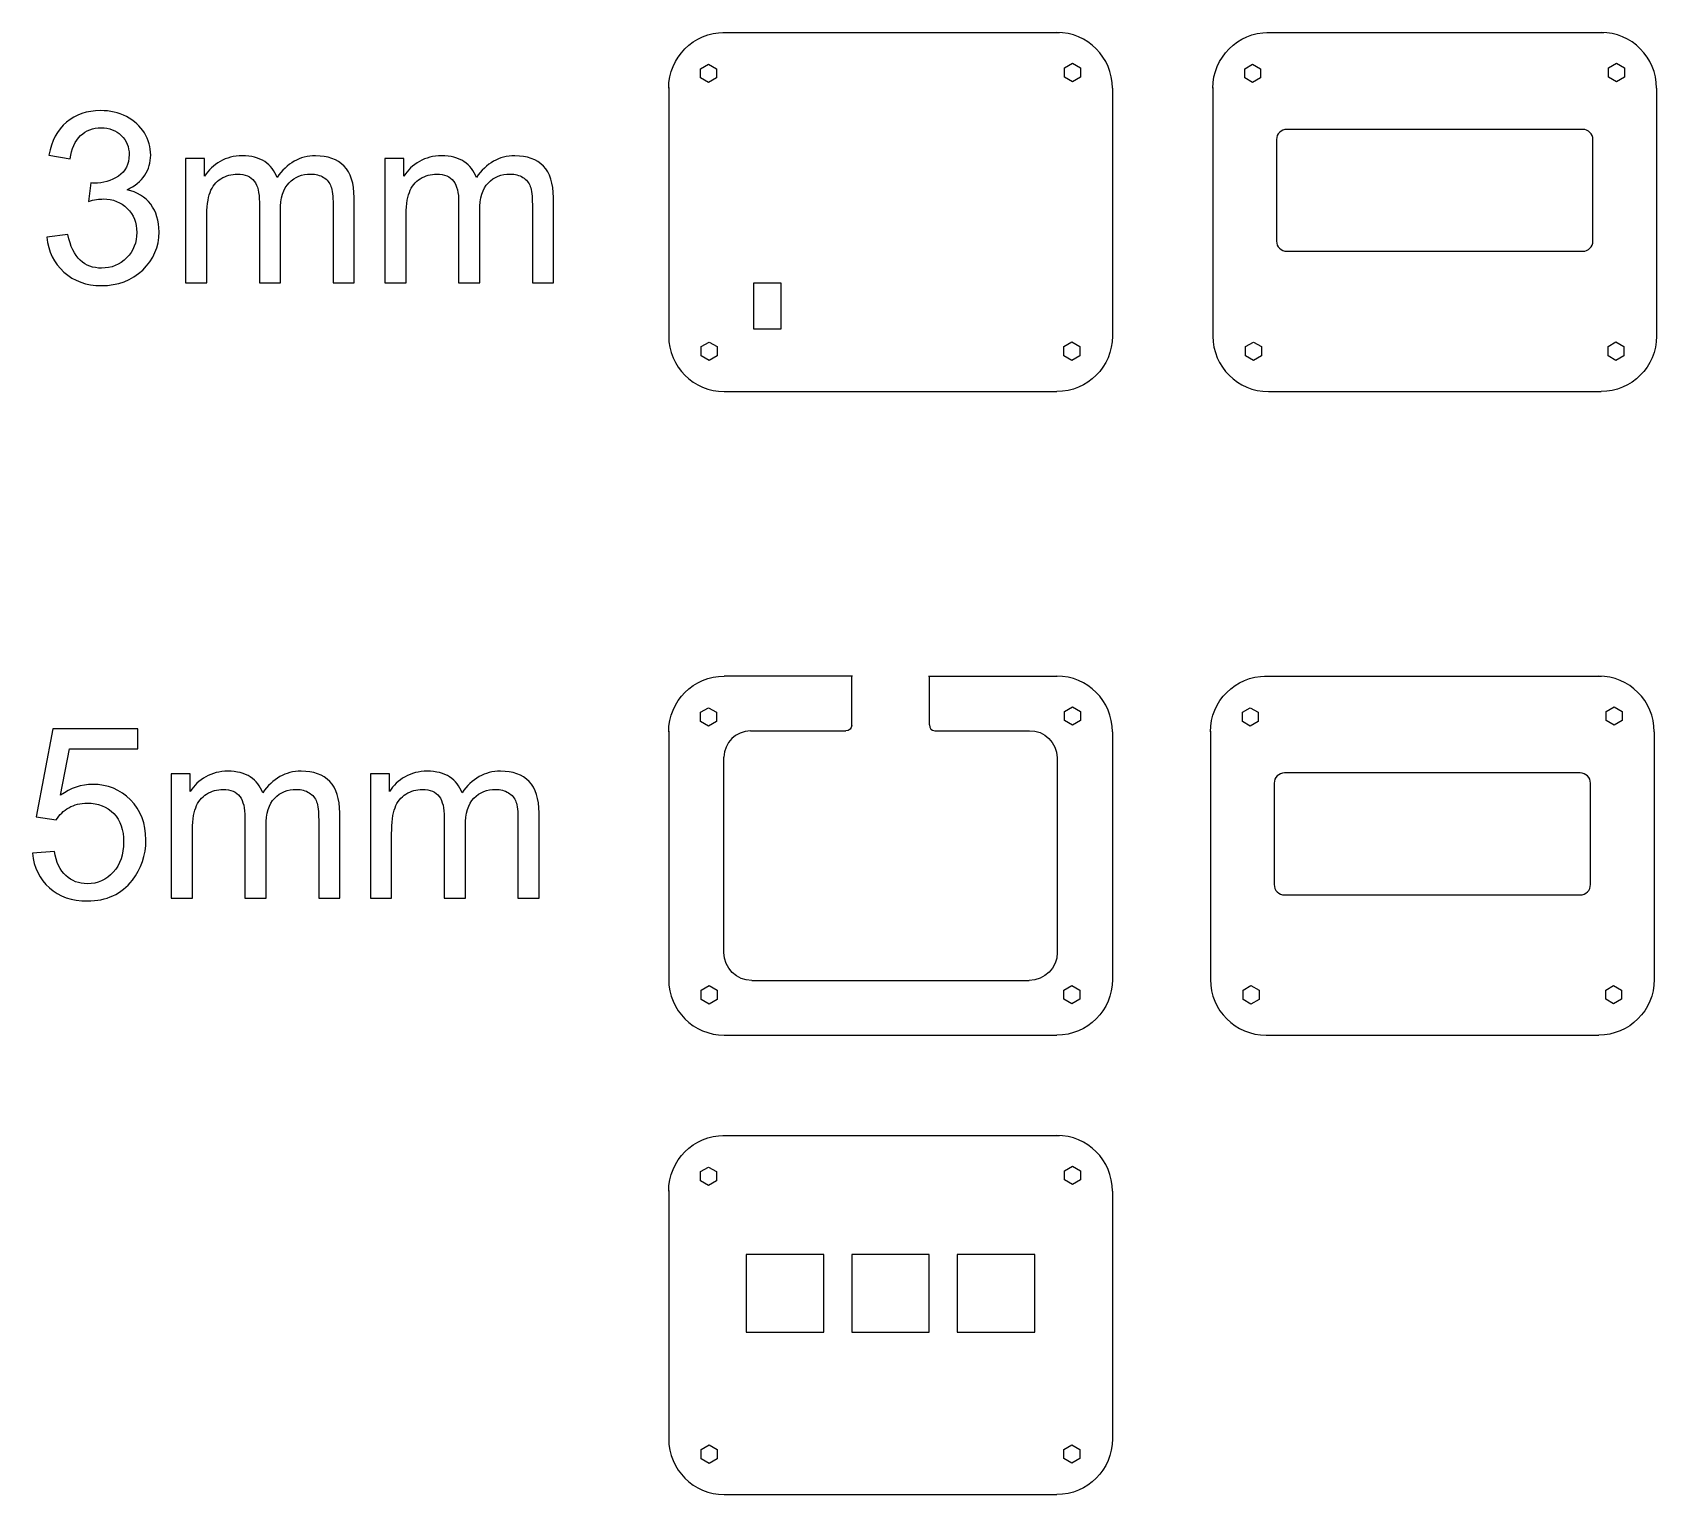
# Model space of a CAD drawing. Extents: x -181 to 112, y -145 to 119.
import ezdxf

# ---------------------------------------------------------------- set-up
doc = ezdxf.new("R2010")
doc.units = 0
doc.layers.add('LABELS', color=7, linetype='CONTINUOUS')

msp = doc.modelspace()

# ---------------------------------------------------------------- linework, layer by layer
at = {"layer": 'LABELS', "color": 250}
for points in [[(-50.6056, 65.1629), (-45.606, 65.1629), (-45.606, 73.4261), (-50.6056, 73.4261), (-50.6056, 65.1629)], [(-51.9306, -115.8022), (-37.931, -115.8022), (-37.931, -101.8026), (-51.9306, -101.8026), (-51.9306, -115.8022)], [(-32.8806, -115.8022), (-18.881, -115.8022), (-18.881, -101.8026), (-32.8806, -101.8026), (-32.8806, -115.8022)], [(-13.8308, -115.8024), (0.1688, -115.8024), (0.1688, -101.8024), (-13.8308, -101.8024), (-13.8308, -115.8024)]]:
    msp.add_lwpolyline(points, close=True, dxfattribs=at)
for points in [[(-65.9243, 108.6015), (-65.9243, 114.1442), (-61.4309, 118.6375), (-55.8879, 118.6375)], [(-56.1549, 118.6339), (-56.1549, 118.6339), (4.6293, 118.6339), (4.6293, 118.6339)], [(14.1563, 108.6015), (14.1563, 114.1442), (9.6766, 118.6375), (4.1506, 118.6375)], [(32.2921, 108.6015), (32.2921, 114.1442), (36.7855, 118.6375), (42.3285, 118.6375)], [(42.0615, 118.6339), (42.0615, 118.6339), (102.8457, 118.6339), (102.8457, 118.6339)], [(112.3727, 108.6015), (112.3727, 114.1442), (107.893, 118.6375), (102.367, 118.6375)], [(-65.9243, 108.695), (-65.9243, 108.695), (-65.9243, 63.8035), (-65.9243, 63.8035)], [(14.1563, 108.6015), (14.1563, 108.6015), (14.1563, 63.8205), (14.1563, 63.8205)], [(32.2921, 108.695), (32.2921, 108.695), (32.2921, 63.8035), (32.2921, 63.8035)], [(112.3727, 108.6015), (112.3727, 108.6015), (112.3727, 63.8205), (112.3727, 63.8205)], [(-65.9243, 63.8759), (-65.9243, 58.3436), (-61.4309, 53.8587), (-55.888, 53.8587)], [(14.1563, 63.8759), (14.1563, 58.3436), (9.6766, 53.8587), (4.1506, 53.8587)], [(32.2921, 63.8759), (32.2921, 58.3436), (36.7855, 53.8587), (42.3284, 53.8587)], [(112.3727, 63.8759), (112.3727, 58.3436), (107.893, 53.8587), (102.367, 53.8587)], [(-55.888, 53.8587), (-55.888, 53.8587), (4.1506, 53.8587), (4.1506, 53.8587)], [(42.3284, 53.8587), (42.3284, 53.8587), (102.367, 53.8587), (102.367, 53.8587)], [(-65.9243, -7.4982), (-65.9243, -1.9555), (-61.4309, 2.5378), (-55.8879, 2.5378)], [(-32.7278, 2.5378), (-32.7278, 2.5378), (-55.8879, 2.5378), (-55.8879, 2.5378)], [(-32.875, -6.3605), (-32.875, -6.3605), (-32.875, 2.5342), (-32.875, 2.5342)], [(-19.0216, 2.5342), (-19.0216, 2.5342), (4.1697, 2.5342), (4.1697, 2.5342)], [(-18.8755, -6.2686), (-18.8755, -6.2686), (-18.8755, 2.5342), (-18.8755, 2.5342)], [(14.1563, -7.4982), (14.1563, -1.9555), (9.6766, 2.5378), (4.1506, 2.5378)], [(31.8677, -7.4982), (31.8677, -1.9555), (36.3611, 2.5378), (41.9041, 2.5378)], [(41.6371, 2.5342), (41.6371, 2.5342), (102.4213, 2.5342), (102.4213, 2.5342)], [(111.9483, -7.4982), (111.9483, -1.9555), (107.4686, 2.5378), (101.9426, 2.5378)], [(-65.9243, -7.4047), (-65.9243, -7.4047), (-65.9243, -52.2962), (-65.9243, -52.2962)], [(-51.1702, -7.3603), (-53.8057, -7.3603), (-55.9423, -9.4883), (-55.9423, -12.1135)], [(-51.172, -7.3602), (-51.172, -7.3602), (-33.9667, -7.3602), (-33.9667, -7.3602)], [(-32.875, -6.3605), (-32.875, -6.9127), (-33.3638, -7.3603), (-33.9667, -7.3603)], [(-18.8755, -6.2686), (-18.8755, -6.8512), (-18.4403, -7.3234), (-17.9036, -7.3234)], [(-17.9036, -7.3233), (-17.9036, -7.3233), (-0.8036, -7.3233), (-0.8036, -7.3233)], [(-0.8037, -7.3233), (1.8985, -7.2587), (4.142, -9.4532), (4.2072, -12.2247)], [(14.1563, -7.4982), (14.1563, -7.4982), (14.1563, -52.2792), (14.1563, -52.2792)], [(31.8677, -7.4047), (31.8677, -7.4047), (31.8677, -52.2962), (31.8677, -52.2962)], [(111.9483, -7.4982), (111.9483, -7.4982), (111.9483, -52.2792), (111.9483, -52.2792)], [(-55.9423, -47.3423), (-55.9423, -47.3423), (-55.9423, -12.1117), (-55.9423, -12.1117)], [(4.2071, -12.0617), (4.2071, -12.0617), (4.2071, -47.3141), (4.2071, -47.3141)], [(-50.9134, -52.3704), (-53.6552, -52.4056), (-55.9067, -50.1544), (-55.9423, -47.3423)], [(4.2071, -47.3141), (4.2176, -50.0964), (1.9531, -52.3607), (-0.8508, -52.3715)], [(-65.9243, -52.2238), (-65.9243, -57.7561), (-61.4309, -62.241), (-55.888, -62.241)], [(-50.9304, -52.3714), (-50.9304, -52.3714), (-0.8348, -52.3714), (-0.8348, -52.3714)], [(14.1563, -52.2238), (14.1563, -57.7561), (9.6766, -62.241), (4.1506, -62.241)], [(31.8677, -52.2238), (31.8677, -57.7561), (36.3611, -62.241), (41.904, -62.241)], [(111.9483, -52.2238), (111.9483, -57.7561), (107.4686, -62.241), (101.9426, -62.241)], [(-55.888, -62.241), (-55.888, -62.241), (4.1506, -62.241), (4.1506, -62.241)], [(41.904, -62.241), (41.904, -62.241), (101.9426, -62.241), (101.9426, -62.241)], [(-65.9243, -90.3654), (-65.9243, -84.8227), (-61.4309, -80.3294), (-55.8879, -80.3294)], [(-56.1549, -80.333), (-56.1549, -80.333), (4.6293, -80.333), (4.6293, -80.333)], [(14.1563, -90.3654), (14.1563, -84.8227), (9.6766, -80.3294), (4.1506, -80.3294)], [(-65.9243, -90.2719), (-65.9243, -90.2719), (-65.9243, -135.1634), (-65.9243, -135.1634)], [(14.1563, -90.3654), (14.1563, -90.3654), (14.1563, -135.1464), (14.1563, -135.1464)], [(-65.9243, -135.091), (-65.9243, -140.6233), (-61.4309, -145.1082), (-55.888, -145.1082)], [(14.1563, -135.091), (14.1563, -140.6233), (9.6766, -145.1082), (4.1506, -145.1082)], [(-55.888, -145.1082), (-55.888, -145.1082), (4.1506, -145.1082), (4.1506, -145.1082)]]:
    msp.add_open_spline(points, degree=3, dxfattribs=at)
for points, knots in [([(-57.3003, 112.1112), (-57.3003, 112.1112), (-58.7456, 112.9315), (-58.7456, 112.9315), (-58.7456, 112.9315), (-60.1714, 112.1112), (-60.1714, 112.1112), (-60.1714, 112.1112), (-60.1714, 110.4509), (-60.1714, 110.4509), (-60.1714, 110.4509), (-58.7456, 109.6111), (-58.7456, 109.6111), (-58.7456, 109.6111), (-57.3003, 110.4509), (-57.3003, 110.4509), (-57.3003, 110.4509), (-57.3003, 112.1112), (-57.3003, 112.1112)], [0, 0, 0, 0, 0.16666667, 0.16666667, 0.16666667, 0.33333333, 0.33333333, 0.33333333, 0.5, 0.5, 0.5, 0.66666667, 0.66666667, 0.66666667, 0.83333333, 0.83333333, 0.83333333, 1, 1, 1, 1]), ([(8.3797, 112.2564), (8.3797, 112.2564), (6.9344, 113.0768), (6.9344, 113.0768), (6.9344, 113.0768), (5.5086, 112.2564), (5.5086, 112.2564), (5.5086, 112.2564), (5.5086, 110.5962), (5.5086, 110.5962), (5.5086, 110.5962), (6.9344, 109.7563), (6.9344, 109.7563), (6.9344, 109.7563), (8.3797, 110.5962), (8.3797, 110.5962), (8.3797, 110.5962), (8.3797, 112.2564), (8.3797, 112.2564)], [0, 0, 0, 0, 0.16666667, 0.16666667, 0.16666667, 0.33333333, 0.33333333, 0.33333333, 0.5, 0.5, 0.5, 0.66666667, 0.66666667, 0.66666667, 0.83333333, 0.83333333, 0.83333333, 1, 1, 1, 1]), ([(40.9161, 112.1112), (40.9161, 112.1112), (39.4708, 112.9315), (39.4708, 112.9315), (39.4708, 112.9315), (38.045, 112.1112), (38.045, 112.1112), (38.045, 112.1112), (38.045, 110.4509), (38.045, 110.4509), (38.045, 110.4509), (39.4708, 109.6111), (39.4708, 109.6111), (39.4708, 109.6111), (40.9161, 110.4509), (40.9161, 110.4509), (40.9161, 110.4509), (40.9161, 112.1112), (40.9161, 112.1112)], [0, 0, 0, 0, 0.16666667, 0.16666667, 0.16666667, 0.33333333, 0.33333333, 0.33333333, 0.5, 0.5, 0.5, 0.66666667, 0.66666667, 0.66666667, 0.83333333, 0.83333333, 0.83333333, 1, 1, 1, 1]), ([(106.5961, 112.2564), (106.5961, 112.2564), (105.1508, 113.0768), (105.1508, 113.0768), (105.1508, 113.0768), (103.725, 112.2564), (103.725, 112.2564), (103.725, 112.2564), (103.725, 110.5962), (103.725, 110.5962), (103.725, 110.5962), (105.1508, 109.7563), (105.1508, 109.7563), (105.1508, 109.7563), (106.5961, 110.5962), (106.5961, 110.5962), (106.5961, 110.5962), (106.5961, 112.2564), (106.5961, 112.2564)], [0, 0, 0, 0, 0.16666667, 0.16666667, 0.16666667, 0.33333333, 0.33333333, 0.33333333, 0.5, 0.5, 0.5, 0.66666667, 0.66666667, 0.66666667, 0.83333333, 0.83333333, 0.83333333, 1, 1, 1, 1]), ([(-178.1605, 81.701), (-178.1605, 81.701), (-174.3603, 82.2193), (-174.3603, 82.2193), (-173.9212, 80.06), (-173.1871, 78.5053), (-172.1434, 77.5553), (-171.0998, 76.6052), (-169.8187, 76.1302), (-168.3, 76.1302), (-166.5006, 76.1302), (-164.9819, 76.7492), (-163.7584, 77.9871), (-162.5348, 79.2251), (-161.923, 80.7582), (-161.923, 82.5863), (-161.923, 84.3281), (-162.4916, 85.7676), (-163.636, 86.9048), (-164.7732, 88.0348), (-166.2199, 88.6034), (-167.9833, 88.6034), (-168.703, 88.6034), (-169.5955, 88.4595), (-170.668, 88.1788), (-170.668, 88.1788), (-170.2433, 91.504), (-170.2433, 91.504), (-169.9914, 91.4752), (-169.7827, 91.4608), (-169.6315, 91.4608), (-168.0049, 91.4608), (-166.551, 91.8855), (-165.2482, 92.7276), (-163.9527, 93.5697), (-163.3049, 94.8652), (-163.3049, 96.6142), (-163.3049, 98.0033), (-163.78, 99.1549), (-164.7228, 100.069), (-165.6657, 100.9831), (-166.8821, 101.4365), (-168.372, 101.4365), (-169.8546, 101.4365), (-171.0854, 100.9687), (-172.0715, 100.033), (-173.0575, 99.0973), (-173.6909, 97.6938), (-173.9716, 95.8225), (-173.9716, 95.8225), (-177.7719, 96.5135), (-177.7719, 96.5135), (-177.304, 99.0614), (-176.2532, 101.0407), (-174.605, 102.4442), (-172.964, 103.8477), (-170.9127, 104.5458), (-168.4655, 104.5458), (-166.7813, 104.5458), (-165.2267, 104.186), (-163.8088, 103.459), (-162.3837, 102.7393), (-161.2968, 101.7532), (-160.5483, 100.5081), (-159.7926, 99.2557), (-159.4183, 97.9314), (-159.4183, 96.5278), (-159.4183, 95.1963), (-159.7782, 93.9871), (-160.4907, 92.8931), (-161.2105, 91.7991), (-162.2757, 90.9282), (-163.6792, 90.2804), (-161.851, 89.863), (-160.4331, 88.9849), (-159.4183, 87.6534), (-158.4106, 86.329), (-157.9068, 84.6592), (-157.9068, 82.6655), (-157.9068, 79.9664), (-158.8929, 77.6704), (-160.8578, 75.7919), (-162.8299, 73.9134), (-165.3202, 72.9777), (-168.3288, 72.9777), (-171.0422, 72.9777), (-173.295, 73.791), (-175.0872, 75.4104), (-176.8866, 77.0299), (-177.9086, 79.1243), (-178.1605, 81.701)], [0, 0, 0, 0, 0.03333333, 0.03333333, 0.03333333, 0.06666667, 0.06666667, 0.06666667, 0.1, 0.1, 0.1, 0.13333333, 0.13333333, 0.13333333, 0.16666667, 0.16666667, 0.16666667, 0.2, 0.2, 0.2, 0.23333333, 0.23333333, 0.23333333, 0.26666667, 0.26666667, 0.26666667, 0.3, 0.3, 0.3, 0.33333333, 0.33333333, 0.33333333, 0.36666667, 0.36666667, 0.36666667, 0.4, 0.4, 0.4, 0.43333333, 0.43333333, 0.43333333, 0.46666667, 0.46666667, 0.46666667, 0.5, 0.5, 0.5, 0.53333333, 0.53333333, 0.53333333, 0.56666667, 0.56666667, 0.56666667, 0.6, 0.6, 0.6, 0.63333333, 0.63333333, 0.63333333, 0.66666667, 0.66666667, 0.66666667, 0.7, 0.7, 0.7, 0.73333333, 0.73333333, 0.73333333, 0.76666667, 0.76666667, 0.76666667, 0.8, 0.8, 0.8, 0.83333333, 0.83333333, 0.83333333, 0.86666667, 0.86666667, 0.86666667, 0.9, 0.9, 0.9, 0.93333333, 0.93333333, 0.93333333, 0.96666667, 0.96666667, 0.96666667, 1, 1, 1, 1]), ([(-178.1605, 81.701), (-178.1605, 81.701), (-174.3603, 82.2193), (-174.3603, 82.2193), (-173.9212, 80.06), (-173.1871, 78.5053), (-172.1434, 77.5553), (-171.0998, 76.6052), (-169.8187, 76.1302), (-168.3, 76.1302), (-166.5006, 76.1302), (-164.9819, 76.7492), (-163.7584, 77.9871), (-162.5348, 79.2251), (-161.923, 80.7582), (-161.923, 82.5863), (-161.923, 84.3281), (-162.4916, 85.7676), (-163.636, 86.9048), (-164.7732, 88.0348), (-166.2199, 88.6034), (-167.9833, 88.6034), (-168.703, 88.6034), (-169.5955, 88.4595), (-170.668, 88.1788), (-170.668, 88.1788), (-170.2433, 91.504), (-170.2433, 91.504), (-169.9914, 91.4752), (-169.7827, 91.4608), (-169.6315, 91.4608), (-168.0049, 91.4608), (-166.551, 91.8855), (-165.2482, 92.7276), (-163.9527, 93.5697), (-163.3049, 94.8652), (-163.3049, 96.6142), (-163.3049, 98.0033), (-163.78, 99.1549), (-164.7228, 100.069), (-165.6657, 100.9831), (-166.8821, 101.4365), (-168.372, 101.4365), (-169.8546, 101.4365), (-171.0854, 100.9687), (-172.0715, 100.033), (-173.0575, 99.0973), (-173.6909, 97.6938), (-173.9716, 95.8225), (-173.9716, 95.8225), (-177.7719, 96.5135), (-177.7719, 96.5135), (-177.304, 99.0614), (-176.2532, 101.0407), (-174.605, 102.4442), (-172.964, 103.8477), (-170.9127, 104.5458), (-168.4655, 104.5458), (-166.7813, 104.5458), (-165.2267, 104.186), (-163.8088, 103.459), (-162.3837, 102.7393), (-161.2968, 101.7532), (-160.5483, 100.5081), (-159.7926, 99.2557), (-159.4183, 97.9314), (-159.4183, 96.5278), (-159.4183, 95.1963), (-159.7782, 93.9871), (-160.4907, 92.8931), (-161.2105, 91.7991), (-162.2757, 90.9282), (-163.6792, 90.2804), (-161.851, 89.863), (-160.4331, 88.9849), (-159.4183, 87.6534), (-158.4106, 86.329), (-157.9068, 84.6592), (-157.9068, 82.6655), (-157.9068, 79.9664), (-158.8929, 77.6704), (-160.8578, 75.7919), (-162.8299, 73.9134), (-165.3202, 72.9777), (-168.3288, 72.9777), (-171.0422, 72.9777), (-173.295, 73.791), (-175.0872, 75.4104), (-176.8866, 77.0299), (-177.9086, 79.1243), (-178.1605, 81.701)], [0, 0, 0, 0, 0.03333333, 0.03333333, 0.03333333, 0.06666667, 0.06666667, 0.06666667, 0.1, 0.1, 0.1, 0.13333333, 0.13333333, 0.13333333, 0.16666667, 0.16666667, 0.16666667, 0.2, 0.2, 0.2, 0.23333333, 0.23333333, 0.23333333, 0.26666667, 0.26666667, 0.26666667, 0.3, 0.3, 0.3, 0.33333333, 0.33333333, 0.33333333, 0.36666667, 0.36666667, 0.36666667, 0.4, 0.4, 0.4, 0.43333333, 0.43333333, 0.43333333, 0.46666667, 0.46666667, 0.46666667, 0.5, 0.5, 0.5, 0.53333333, 0.53333333, 0.53333333, 0.56666667, 0.56666667, 0.56666667, 0.6, 0.6, 0.6, 0.63333333, 0.63333333, 0.63333333, 0.66666667, 0.66666667, 0.66666667, 0.7, 0.7, 0.7, 0.73333333, 0.73333333, 0.73333333, 0.76666667, 0.76666667, 0.76666667, 0.8, 0.8, 0.8, 0.83333333, 0.83333333, 0.83333333, 0.86666667, 0.86666667, 0.86666667, 0.9, 0.9, 0.9, 0.93333333, 0.93333333, 0.93333333, 0.96666667, 0.96666667, 0.96666667, 1, 1, 1, 1]), ([(45.6395, 101.1675), (45.6395, 101.1675), (99.0323, 101.1675), (99.0323, 101.1675), (100.0535, 101.1675), (100.8889, 100.3321), (100.8889, 99.3109), (100.8889, 99.3109), (100.8889, 81.0181), (100.8889, 81.0181), (100.8889, 79.9969), (100.0535, 79.1615), (99.0323, 79.1615), (99.0323, 79.1615), (45.6395, 79.1615), (45.6395, 79.1615), (44.6183, 79.1615), (43.7829, 79.9969), (43.7829, 81.0181), (43.7829, 81.0181), (43.7829, 99.3109), (43.7829, 99.3109), (43.7829, 100.3321), (44.6183, 101.1675), (45.6395, 101.1675)], [0, 0, 0, 0, 0.125, 0.125, 0.125, 0.25, 0.25, 0.25, 0.375, 0.375, 0.375, 0.5, 0.5, 0.5, 0.625, 0.625, 0.625, 0.75, 0.75, 0.75, 0.875, 0.875, 0.875, 1, 1, 1, 1]), ([(-153.1061, 73.4959), (-153.1061, 73.4959), (-153.1061, 95.9089), (-153.1061, 95.9089), (-153.1061, 95.9089), (-149.6945, 95.9089), (-149.6945, 95.9089), (-149.6945, 95.9089), (-149.6945, 92.742), (-149.6945, 92.742), (-148.9963, 93.836), (-148.0607, 94.7213), (-146.8947, 95.3834), (-145.7287, 96.0528), (-144.4043, 96.3839), (-142.9145, 96.3839), (-141.259, 96.3839), (-139.8987, 96.0384), (-138.8407, 95.3547), (-137.7827, 94.6637), (-137.0341, 93.7064), (-136.6023, 92.4685), (-134.8173, 95.0812), (-132.5069, 96.3839), (-129.6567, 96.3839), (-127.4255, 96.3839), (-125.7053, 95.7721), (-124.5105, 94.5413), (-123.3085, 93.3106), (-122.7039, 91.4176), (-122.7039, 88.8625), (-122.7039, 88.8625), (-122.7039, 73.4959), (-122.7039, 73.4959), (-122.7039, 73.4959), (-126.5042, 73.4959), (-126.5042, 73.4959), (-126.5042, 73.4959), (-126.5042, 87.603), (-126.5042, 87.603), (-126.5042, 89.1144), (-126.6338, 90.2085), (-126.8785, 90.8778), (-127.1232, 91.5472), (-127.5694, 92.0798), (-128.2244, 92.4901), (-128.8722, 92.9003), (-129.6351, 93.1018), (-130.506, 93.1018), (-132.0894, 93.1018), (-133.3994, 92.5764), (-134.443, 91.5328), (-135.4867, 90.482), (-136.0049, 88.8049), (-136.0049, 86.5018), (-136.0049, 86.5018), (-136.0049, 73.4959), (-136.0049, 73.4959), (-136.0049, 73.4959), (-139.8051, 73.4959), (-139.8051, 73.4959), (-139.8051, 73.4959), (-139.8051, 88.042), (-139.8051, 88.042), (-139.8051, 89.7262), (-140.1146, 90.993), (-140.7336, 91.8351), (-141.3526, 92.6772), (-142.3675, 93.1018), (-143.771, 93.1018), (-144.8362, 93.1018), (-145.8222, 92.8211), (-146.7291, 92.2597), (-147.636, 91.6983), (-148.291, 90.8778), (-148.7012, 89.791), (-149.1043, 88.7114), (-149.3058, 87.1495), (-149.3058, 85.1126), (-149.3058, 85.1126), (-149.3058, 73.4959), (-149.3058, 73.4959), (-149.3058, 73.4959), (-153.1061, 73.4959), (-153.1061, 73.4959)], [0, 0, 0, 0, 0.03571429, 0.03571429, 0.03571429, 0.07142857, 0.07142857, 0.07142857, 0.10714286, 0.10714286, 0.10714286, 0.14285714, 0.14285714, 0.14285714, 0.17857143, 0.17857143, 0.17857143, 0.21428571, 0.21428571, 0.21428571, 0.25, 0.25, 0.25, 0.28571429, 0.28571429, 0.28571429, 0.32142857, 0.32142857, 0.32142857, 0.35714286, 0.35714286, 0.35714286, 0.39285714, 0.39285714, 0.39285714, 0.42857143, 0.42857143, 0.42857143, 0.46428571, 0.46428571, 0.46428571, 0.5, 0.5, 0.5, 0.53571429, 0.53571429, 0.53571429, 0.57142857, 0.57142857, 0.57142857, 0.60714286, 0.60714286, 0.60714286, 0.64285714, 0.64285714, 0.64285714, 0.67857143, 0.67857143, 0.67857143, 0.71428571, 0.71428571, 0.71428571, 0.75, 0.75, 0.75, 0.78571429, 0.78571429, 0.78571429, 0.82142857, 0.82142857, 0.82142857, 0.85714286, 0.85714286, 0.85714286, 0.89285714, 0.89285714, 0.89285714, 0.92857143, 0.92857143, 0.92857143, 0.96428571, 0.96428571, 0.96428571, 1, 1, 1, 1]), ([(-153.1061, 73.4959), (-153.1061, 73.4959), (-153.1061, 95.9089), (-153.1061, 95.9089), (-153.1061, 95.9089), (-149.6945, 95.9089), (-149.6945, 95.9089), (-149.6945, 95.9089), (-149.6945, 92.742), (-149.6945, 92.742), (-148.9963, 93.836), (-148.0607, 94.7213), (-146.8947, 95.3834), (-145.7287, 96.0528), (-144.4043, 96.3839), (-142.9145, 96.3839), (-141.259, 96.3839), (-139.8987, 96.0384), (-138.8407, 95.3547), (-137.7827, 94.6637), (-137.0341, 93.7064), (-136.6023, 92.4685), (-134.8173, 95.0812), (-132.5069, 96.3839), (-129.6567, 96.3839), (-127.4255, 96.3839), (-125.7053, 95.7721), (-124.5105, 94.5413), (-123.3085, 93.3106), (-122.7039, 91.4176), (-122.7039, 88.8625), (-122.7039, 88.8625), (-122.7039, 73.4959), (-122.7039, 73.4959), (-122.7039, 73.4959), (-126.5042, 73.4959), (-126.5042, 73.4959), (-126.5042, 73.4959), (-126.5042, 87.603), (-126.5042, 87.603), (-126.5042, 89.1144), (-126.6338, 90.2085), (-126.8785, 90.8778), (-127.1232, 91.5472), (-127.5694, 92.0798), (-128.2244, 92.4901), (-128.8722, 92.9003), (-129.6351, 93.1018), (-130.506, 93.1018), (-132.0894, 93.1018), (-133.3994, 92.5764), (-134.443, 91.5328), (-135.4867, 90.482), (-136.0049, 88.8049), (-136.0049, 86.5018), (-136.0049, 86.5018), (-136.0049, 73.4959), (-136.0049, 73.4959), (-136.0049, 73.4959), (-139.8051, 73.4959), (-139.8051, 73.4959), (-139.8051, 73.4959), (-139.8051, 88.042), (-139.8051, 88.042), (-139.8051, 89.7262), (-140.1146, 90.993), (-140.7336, 91.8351), (-141.3526, 92.6772), (-142.3675, 93.1018), (-143.771, 93.1018), (-144.8362, 93.1018), (-145.8222, 92.8211), (-146.7291, 92.2597), (-147.636, 91.6983), (-148.291, 90.8778), (-148.7012, 89.791), (-149.1043, 88.7114), (-149.3058, 87.1495), (-149.3058, 85.1126), (-149.3058, 85.1126), (-149.3058, 73.4959), (-149.3058, 73.4959), (-149.3058, 73.4959), (-153.1061, 73.4959), (-153.1061, 73.4959)], [0, 0, 0, 0, 0.03571429, 0.03571429, 0.03571429, 0.07142857, 0.07142857, 0.07142857, 0.10714286, 0.10714286, 0.10714286, 0.14285714, 0.14285714, 0.14285714, 0.17857143, 0.17857143, 0.17857143, 0.21428571, 0.21428571, 0.21428571, 0.25, 0.25, 0.25, 0.28571429, 0.28571429, 0.28571429, 0.32142857, 0.32142857, 0.32142857, 0.35714286, 0.35714286, 0.35714286, 0.39285714, 0.39285714, 0.39285714, 0.42857143, 0.42857143, 0.42857143, 0.46428571, 0.46428571, 0.46428571, 0.5, 0.5, 0.5, 0.53571429, 0.53571429, 0.53571429, 0.57142857, 0.57142857, 0.57142857, 0.60714286, 0.60714286, 0.60714286, 0.64285714, 0.64285714, 0.64285714, 0.67857143, 0.67857143, 0.67857143, 0.71428571, 0.71428571, 0.71428571, 0.75, 0.75, 0.75, 0.78571429, 0.78571429, 0.78571429, 0.82142857, 0.82142857, 0.82142857, 0.85714286, 0.85714286, 0.85714286, 0.89285714, 0.89285714, 0.89285714, 0.92857143, 0.92857143, 0.92857143, 0.96428571, 0.96428571, 0.96428571, 1, 1, 1, 1]), ([(-117.1331, 73.4959), (-117.1331, 73.4959), (-117.1331, 95.9089), (-117.1331, 95.9089), (-117.1331, 95.9089), (-113.7215, 95.9089), (-113.7215, 95.9089), (-113.7215, 95.9089), (-113.7215, 92.742), (-113.7215, 92.742), (-113.0233, 93.836), (-112.0877, 94.7213), (-110.9217, 95.3834), (-109.7557, 96.0528), (-108.4313, 96.3839), (-106.9415, 96.3839), (-105.286, 96.3839), (-103.9257, 96.0384), (-102.8677, 95.3547), (-101.8097, 94.6637), (-101.0611, 93.7064), (-100.6293, 92.4685), (-98.8443, 95.0812), (-96.5339, 96.3839), (-93.6837, 96.3839), (-91.4525, 96.3839), (-89.7323, 95.7721), (-88.5375, 94.5413), (-87.3355, 93.3106), (-86.7309, 91.4176), (-86.7309, 88.8625), (-86.7309, 88.8625), (-86.7309, 73.4959), (-86.7309, 73.4959), (-86.7309, 73.4959), (-90.5312, 73.4959), (-90.5312, 73.4959), (-90.5312, 73.4959), (-90.5312, 87.603), (-90.5312, 87.603), (-90.5312, 89.1144), (-90.6608, 90.2085), (-90.9055, 90.8778), (-91.1502, 91.5472), (-91.5964, 92.0798), (-92.2514, 92.4901), (-92.8992, 92.9003), (-93.6621, 93.1018), (-94.533, 93.1018), (-96.1164, 93.1018), (-97.4264, 92.5764), (-98.47, 91.5328), (-99.5137, 90.482), (-100.0319, 88.8049), (-100.0319, 86.5018), (-100.0319, 86.5018), (-100.0319, 73.4959), (-100.0319, 73.4959), (-100.0319, 73.4959), (-103.8321, 73.4959), (-103.8321, 73.4959), (-103.8321, 73.4959), (-103.8321, 88.042), (-103.8321, 88.042), (-103.8321, 89.7262), (-104.1416, 90.993), (-104.7606, 91.8351), (-105.3796, 92.6772), (-106.3945, 93.1018), (-107.798, 93.1018), (-108.8632, 93.1018), (-109.8492, 92.8211), (-110.7561, 92.2597), (-111.663, 91.6983), (-112.318, 90.8778), (-112.7282, 89.791), (-113.1313, 88.7114), (-113.3328, 87.1495), (-113.3328, 85.1126), (-113.3328, 85.1126), (-113.3328, 73.4959), (-113.3328, 73.4959), (-113.3328, 73.4959), (-117.1331, 73.4959), (-117.1331, 73.4959)], [0, 0, 0, 0, 0.03571429, 0.03571429, 0.03571429, 0.07142857, 0.07142857, 0.07142857, 0.10714286, 0.10714286, 0.10714286, 0.14285714, 0.14285714, 0.14285714, 0.17857143, 0.17857143, 0.17857143, 0.21428571, 0.21428571, 0.21428571, 0.25, 0.25, 0.25, 0.28571429, 0.28571429, 0.28571429, 0.32142857, 0.32142857, 0.32142857, 0.35714286, 0.35714286, 0.35714286, 0.39285714, 0.39285714, 0.39285714, 0.42857143, 0.42857143, 0.42857143, 0.46428571, 0.46428571, 0.46428571, 0.5, 0.5, 0.5, 0.53571429, 0.53571429, 0.53571429, 0.57142857, 0.57142857, 0.57142857, 0.60714286, 0.60714286, 0.60714286, 0.64285714, 0.64285714, 0.64285714, 0.67857143, 0.67857143, 0.67857143, 0.71428571, 0.71428571, 0.71428571, 0.75, 0.75, 0.75, 0.78571429, 0.78571429, 0.78571429, 0.82142857, 0.82142857, 0.82142857, 0.85714286, 0.85714286, 0.85714286, 0.89285714, 0.89285714, 0.89285714, 0.92857143, 0.92857143, 0.92857143, 0.96428571, 0.96428571, 0.96428571, 1, 1, 1, 1]), ([(-117.1331, 73.4959), (-117.1331, 73.4959), (-117.1331, 95.9089), (-117.1331, 95.9089), (-117.1331, 95.9089), (-113.7215, 95.9089), (-113.7215, 95.9089), (-113.7215, 95.9089), (-113.7215, 92.742), (-113.7215, 92.742), (-113.0233, 93.836), (-112.0877, 94.7213), (-110.9217, 95.3834), (-109.7557, 96.0528), (-108.4313, 96.3839), (-106.9415, 96.3839), (-105.286, 96.3839), (-103.9257, 96.0384), (-102.8677, 95.3547), (-101.8097, 94.6637), (-101.0611, 93.7064), (-100.6293, 92.4685), (-98.8443, 95.0812), (-96.5339, 96.3839), (-93.6837, 96.3839), (-91.4525, 96.3839), (-89.7323, 95.7721), (-88.5375, 94.5413), (-87.3355, 93.3106), (-86.7309, 91.4176), (-86.7309, 88.8625), (-86.7309, 88.8625), (-86.7309, 73.4959), (-86.7309, 73.4959), (-86.7309, 73.4959), (-90.5312, 73.4959), (-90.5312, 73.4959), (-90.5312, 73.4959), (-90.5312, 87.603), (-90.5312, 87.603), (-90.5312, 89.1144), (-90.6608, 90.2085), (-90.9055, 90.8778), (-91.1502, 91.5472), (-91.5964, 92.0798), (-92.2514, 92.4901), (-92.8992, 92.9003), (-93.6621, 93.1018), (-94.533, 93.1018), (-96.1164, 93.1018), (-97.4264, 92.5764), (-98.47, 91.5328), (-99.5137, 90.482), (-100.0319, 88.8049), (-100.0319, 86.5018), (-100.0319, 86.5018), (-100.0319, 73.4959), (-100.0319, 73.4959), (-100.0319, 73.4959), (-103.8321, 73.4959), (-103.8321, 73.4959), (-103.8321, 73.4959), (-103.8321, 88.042), (-103.8321, 88.042), (-103.8321, 89.7262), (-104.1416, 90.993), (-104.7606, 91.8351), (-105.3796, 92.6772), (-106.3945, 93.1018), (-107.798, 93.1018), (-108.8632, 93.1018), (-109.8492, 92.8211), (-110.7561, 92.2597), (-111.663, 91.6983), (-112.318, 90.8778), (-112.7282, 89.791), (-113.1313, 88.7114), (-113.3328, 87.1495), (-113.3328, 85.1126), (-113.3328, 85.1126), (-113.3328, 73.4959), (-113.3328, 73.4959), (-113.3328, 73.4959), (-117.1331, 73.4959), (-117.1331, 73.4959)], [0, 0, 0, 0, 0.03571429, 0.03571429, 0.03571429, 0.07142857, 0.07142857, 0.07142857, 0.10714286, 0.10714286, 0.10714286, 0.14285714, 0.14285714, 0.14285714, 0.17857143, 0.17857143, 0.17857143, 0.21428571, 0.21428571, 0.21428571, 0.25, 0.25, 0.25, 0.28571429, 0.28571429, 0.28571429, 0.32142857, 0.32142857, 0.32142857, 0.35714286, 0.35714286, 0.35714286, 0.39285714, 0.39285714, 0.39285714, 0.42857143, 0.42857143, 0.42857143, 0.46428571, 0.46428571, 0.46428571, 0.5, 0.5, 0.5, 0.53571429, 0.53571429, 0.53571429, 0.57142857, 0.57142857, 0.57142857, 0.60714286, 0.60714286, 0.60714286, 0.64285714, 0.64285714, 0.64285714, 0.67857143, 0.67857143, 0.67857143, 0.71428571, 0.71428571, 0.71428571, 0.75, 0.75, 0.75, 0.78571429, 0.78571429, 0.78571429, 0.82142857, 0.82142857, 0.82142857, 0.85714286, 0.85714286, 0.85714286, 0.89285714, 0.89285714, 0.89285714, 0.92857143, 0.92857143, 0.92857143, 0.96428571, 0.96428571, 0.96428571, 1, 1, 1, 1]), ([(-57.1672, 61.9752), (-57.1672, 61.9752), (-58.6125, 62.7956), (-58.6125, 62.7956), (-58.6125, 62.7956), (-60.0383, 61.9752), (-60.0383, 61.9752), (-60.0383, 61.9752), (-60.0383, 60.315), (-60.0383, 60.315), (-60.0383, 60.315), (-58.6125, 59.4752), (-58.6125, 59.4752), (-58.6125, 59.4752), (-57.1672, 60.315), (-57.1672, 60.315), (-57.1672, 60.315), (-57.1672, 61.9752), (-57.1672, 61.9752)], [0, 0, 0, 0, 0.16666667, 0.16666667, 0.16666667, 0.33333333, 0.33333333, 0.33333333, 0.5, 0.5, 0.5, 0.66666667, 0.66666667, 0.66666667, 0.83333333, 0.83333333, 0.83333333, 1, 1, 1, 1]), ([(8.2763, 61.9928), (8.2763, 61.9928), (6.831, 62.8132), (6.831, 62.8132), (6.831, 62.8132), (5.4052, 61.9928), (5.4052, 61.9928), (5.4052, 61.9928), (5.4052, 60.3326), (5.4052, 60.3326), (5.4052, 60.3326), (6.831, 59.4928), (6.831, 59.4928), (6.831, 59.4928), (8.2763, 60.3326), (8.2763, 60.3326), (8.2763, 60.3326), (8.2763, 61.9928), (8.2763, 61.9928)], [0, 0, 0, 0, 0.16666667, 0.16666667, 0.16666667, 0.33333333, 0.33333333, 0.33333333, 0.5, 0.5, 0.5, 0.66666667, 0.66666667, 0.66666667, 0.83333333, 0.83333333, 0.83333333, 1, 1, 1, 1]), ([(41.0492, 61.9752), (41.0492, 61.9752), (39.6039, 62.7956), (39.6039, 62.7956), (39.6039, 62.7956), (38.1781, 61.9752), (38.1781, 61.9752), (38.1781, 61.9752), (38.1781, 60.315), (38.1781, 60.315), (38.1781, 60.315), (39.6039, 59.4752), (39.6039, 59.4752), (39.6039, 59.4752), (41.0492, 60.315), (41.0492, 60.315), (41.0492, 60.315), (41.0492, 61.9752), (41.0492, 61.9752)], [0, 0, 0, 0, 0.16666667, 0.16666667, 0.16666667, 0.33333333, 0.33333333, 0.33333333, 0.5, 0.5, 0.5, 0.66666667, 0.66666667, 0.66666667, 0.83333333, 0.83333333, 0.83333333, 1, 1, 1, 1]), ([(106.4927, 61.9928), (106.4927, 61.9928), (105.0474, 62.8132), (105.0474, 62.8132), (105.0474, 62.8132), (103.6216, 61.9928), (103.6216, 61.9928), (103.6216, 61.9928), (103.6216, 60.3326), (103.6216, 60.3326), (103.6216, 60.3326), (105.0474, 59.4928), (105.0474, 59.4928), (105.0474, 59.4928), (106.4927, 60.3326), (106.4927, 60.3326), (106.4927, 60.3326), (106.4927, 61.9928), (106.4927, 61.9928)], [0, 0, 0, 0, 0.16666667, 0.16666667, 0.16666667, 0.33333333, 0.33333333, 0.33333333, 0.5, 0.5, 0.5, 0.66666667, 0.66666667, 0.66666667, 0.83333333, 0.83333333, 0.83333333, 1, 1, 1, 1]), ([(-57.3003, -3.9885), (-57.3003, -3.9885), (-58.7456, -3.1682), (-58.7456, -3.1682), (-58.7456, -3.1682), (-60.1714, -3.9885), (-60.1714, -3.9885), (-60.1714, -3.9885), (-60.1714, -5.6488), (-60.1714, -5.6488), (-60.1714, -5.6488), (-58.7456, -6.4886), (-58.7456, -6.4886), (-58.7456, -6.4886), (-57.3003, -5.6488), (-57.3003, -5.6488), (-57.3003, -5.6488), (-57.3003, -3.9885), (-57.3003, -3.9885)], [0, 0, 0, 0, 0.16666667, 0.16666667, 0.16666667, 0.33333333, 0.33333333, 0.33333333, 0.5, 0.5, 0.5, 0.66666667, 0.66666667, 0.66666667, 0.83333333, 0.83333333, 0.83333333, 1, 1, 1, 1]), ([(8.3797, -3.8433), (8.3797, -3.8433), (6.9344, -3.0229), (6.9344, -3.0229), (6.9344, -3.0229), (5.5086, -3.8433), (5.5086, -3.8433), (5.5086, -3.8433), (5.5086, -5.5035), (5.5086, -5.5035), (5.5086, -5.5035), (6.9344, -6.3434), (6.9344, -6.3434), (6.9344, -6.3434), (8.3797, -5.5035), (8.3797, -5.5035), (8.3797, -5.5035), (8.3797, -3.8433), (8.3797, -3.8433)], [0, 0, 0, 0, 0.16666667, 0.16666667, 0.16666667, 0.33333333, 0.33333333, 0.33333333, 0.5, 0.5, 0.5, 0.66666667, 0.66666667, 0.66666667, 0.83333333, 0.83333333, 0.83333333, 1, 1, 1, 1]), ([(40.4917, -3.9885), (40.4917, -3.9885), (39.0464, -3.1682), (39.0464, -3.1682), (39.0464, -3.1682), (37.6206, -3.9885), (37.6206, -3.9885), (37.6206, -3.9885), (37.6206, -5.6488), (37.6206, -5.6488), (37.6206, -5.6488), (39.0464, -6.4886), (39.0464, -6.4886), (39.0464, -6.4886), (40.4917, -5.6488), (40.4917, -5.6488), (40.4917, -5.6488), (40.4917, -3.9885), (40.4917, -3.9885)], [0, 0, 0, 0, 0.16666667, 0.16666667, 0.16666667, 0.33333333, 0.33333333, 0.33333333, 0.5, 0.5, 0.5, 0.66666667, 0.66666667, 0.66666667, 0.83333333, 0.83333333, 0.83333333, 1, 1, 1, 1]), ([(106.1717, -3.8433), (106.1717, -3.8433), (104.7264, -3.0229), (104.7264, -3.0229), (104.7264, -3.0229), (103.3006, -3.8433), (103.3006, -3.8433), (103.3006, -3.8433), (103.3006, -5.5035), (103.3006, -5.5035), (103.3006, -5.5035), (104.7264, -6.3434), (104.7264, -6.3434), (104.7264, -6.3434), (106.1717, -5.5035), (106.1717, -5.5035), (106.1717, -5.5035), (106.1717, -3.8433), (106.1717, -3.8433)], [0, 0, 0, 0, 0.16666667, 0.16666667, 0.16666667, 0.33333333, 0.33333333, 0.33333333, 0.5, 0.5, 0.5, 0.66666667, 0.66666667, 0.66666667, 0.83333333, 0.83333333, 0.83333333, 1, 1, 1, 1]), ([(-180.7534, -29.3993), (-180.7534, -29.3993), (-176.7804, -29.097), (-176.7804, -29.097), (-176.4853, -31.0332), (-175.8016, -32.4871), (-174.7363, -33.4659), (-173.6711, -34.4376), (-172.3684, -34.927), (-170.8353, -34.927), (-168.9855, -34.927), (-167.4381, -34.236), (-166.1785, -32.8613), (-164.9262, -31.4794), (-164.3, -29.6513), (-164.3, -27.3768), (-164.3, -25.2104), (-164.8974, -23.5046), (-166.0994, -22.2522), (-167.3013, -20.9999), (-168.892, -20.3737), (-170.8713, -20.3737), (-172.1021, -20.3737), (-173.2033, -20.6544), (-174.1821, -21.2158), (-175.1538, -21.7772), (-175.9167, -22.5041), (-176.4781, -23.3966), (-176.4781, -23.3966), (-180.0625, -22.8784), (-180.0625, -22.8784), (-180.0625, -22.8784), (-177.0827, -6.9864), (-177.0827, -6.9864), (-177.0827, -6.9864), (-161.7521, -6.9864), (-161.7521, -6.9864), (-161.7521, -6.9864), (-161.7521, -10.6139), (-161.7521, -10.6139), (-161.7521, -10.6139), (-174.0526, -10.6139), (-174.0526, -10.6139), (-174.0526, -10.6139), (-175.7008, -18.9558), (-175.7008, -18.9558), (-173.851, -17.653), (-171.9077, -17.0053), (-169.878, -17.0053), (-167.1862, -17.0053), (-164.9118, -17.9409), (-163.062, -19.8123), (-161.2123, -21.6836), (-160.2838, -24.0876), (-160.2838, -27.0242), (-160.2838, -29.824), (-161.0971, -32.2423), (-162.7237, -34.2792), (-164.703, -36.784), (-167.4093, -38.0363), (-170.8353, -38.0363), (-173.6423, -38.0363), (-175.9311, -37.2446), (-177.7089, -35.6683), (-179.4867, -34.0921), (-180.5015, -32.0048), (-180.7534, -29.3993)], [0, 0, 0, 0, 0.04545455, 0.04545455, 0.04545455, 0.09090909, 0.09090909, 0.09090909, 0.13636364, 0.13636364, 0.13636364, 0.18181818, 0.18181818, 0.18181818, 0.22727273, 0.22727273, 0.22727273, 0.27272727, 0.27272727, 0.27272727, 0.31818182, 0.31818182, 0.31818182, 0.36363636, 0.36363636, 0.36363636, 0.40909091, 0.40909091, 0.40909091, 0.45454545, 0.45454545, 0.45454545, 0.5, 0.5, 0.5, 0.54545455, 0.54545455, 0.54545455, 0.59090909, 0.59090909, 0.59090909, 0.63636364, 0.63636364, 0.63636364, 0.68181818, 0.68181818, 0.68181818, 0.72727273, 0.72727273, 0.72727273, 0.77272727, 0.77272727, 0.77272727, 0.81818182, 0.81818182, 0.81818182, 0.86363636, 0.86363636, 0.86363636, 0.90909091, 0.90909091, 0.90909091, 0.95454545, 0.95454545, 0.95454545, 1, 1, 1, 1]), ([(-180.7534, -29.3993), (-180.7534, -29.3993), (-176.7804, -29.097), (-176.7804, -29.097), (-176.4853, -31.0332), (-175.8016, -32.4871), (-174.7363, -33.4659), (-173.6711, -34.4376), (-172.3684, -34.927), (-170.8353, -34.927), (-168.9855, -34.927), (-167.4381, -34.236), (-166.1785, -32.8613), (-164.9262, -31.4794), (-164.3, -29.6513), (-164.3, -27.3768), (-164.3, -25.2104), (-164.8974, -23.5046), (-166.0994, -22.2522), (-167.3013, -20.9999), (-168.892, -20.3737), (-170.8713, -20.3737), (-172.1021, -20.3737), (-173.2033, -20.6544), (-174.1821, -21.2158), (-175.1538, -21.7772), (-175.9167, -22.5041), (-176.4781, -23.3966), (-176.4781, -23.3966), (-180.0625, -22.8784), (-180.0625, -22.8784), (-180.0625, -22.8784), (-177.0827, -6.9864), (-177.0827, -6.9864), (-177.0827, -6.9864), (-161.7521, -6.9864), (-161.7521, -6.9864), (-161.7521, -6.9864), (-161.7521, -10.6139), (-161.7521, -10.6139), (-161.7521, -10.6139), (-174.0526, -10.6139), (-174.0526, -10.6139), (-174.0526, -10.6139), (-175.7008, -18.9558), (-175.7008, -18.9558), (-173.851, -17.653), (-171.9077, -17.0053), (-169.878, -17.0053), (-167.1862, -17.0053), (-164.9118, -17.9409), (-163.062, -19.8123), (-161.2123, -21.6836), (-160.2838, -24.0876), (-160.2838, -27.0242), (-160.2838, -29.824), (-161.0971, -32.2423), (-162.7237, -34.2792), (-164.703, -36.784), (-167.4093, -38.0363), (-170.8353, -38.0363), (-173.6423, -38.0363), (-175.9311, -37.2446), (-177.7089, -35.6683), (-179.4867, -34.0921), (-180.5015, -32.0048), (-180.7534, -29.3993)], [0, 0, 0, 0, 0.04545455, 0.04545455, 0.04545455, 0.09090909, 0.09090909, 0.09090909, 0.13636364, 0.13636364, 0.13636364, 0.18181818, 0.18181818, 0.18181818, 0.22727273, 0.22727273, 0.22727273, 0.27272727, 0.27272727, 0.27272727, 0.31818182, 0.31818182, 0.31818182, 0.36363636, 0.36363636, 0.36363636, 0.40909091, 0.40909091, 0.40909091, 0.45454545, 0.45454545, 0.45454545, 0.5, 0.5, 0.5, 0.54545455, 0.54545455, 0.54545455, 0.59090909, 0.59090909, 0.59090909, 0.63636364, 0.63636364, 0.63636364, 0.68181818, 0.68181818, 0.68181818, 0.72727273, 0.72727273, 0.72727273, 0.77272727, 0.77272727, 0.77272727, 0.81818182, 0.81818182, 0.81818182, 0.86363636, 0.86363636, 0.86363636, 0.90909091, 0.90909091, 0.90909091, 0.95454545, 0.95454545, 0.95454545, 1, 1, 1, 1]), ([(-155.699, -37.5181), (-155.699, -37.5181), (-155.699, -15.1051), (-155.699, -15.1051), (-155.699, -15.1051), (-152.2874, -15.1051), (-152.2874, -15.1051), (-152.2874, -15.1051), (-152.2874, -18.272), (-152.2874, -18.272), (-151.5892, -17.178), (-150.6536, -16.2927), (-149.4876, -15.6306), (-148.3216, -14.9612), (-146.9972, -14.6301), (-145.5074, -14.6301), (-143.8519, -14.6301), (-142.4916, -14.9756), (-141.4336, -15.6593), (-140.3756, -16.3503), (-139.627, -17.3076), (-139.1952, -18.5455), (-137.4102, -15.9328), (-135.0998, -14.6301), (-132.2496, -14.6301), (-130.0184, -14.6301), (-128.2982, -15.2419), (-127.1034, -16.4727), (-125.9014, -17.7034), (-125.2968, -19.5964), (-125.2968, -22.1515), (-125.2968, -22.1515), (-125.2968, -37.5181), (-125.2968, -37.5181), (-125.2968, -37.5181), (-129.0971, -37.5181), (-129.0971, -37.5181), (-129.0971, -37.5181), (-129.0971, -23.411), (-129.0971, -23.411), (-129.0971, -21.8996), (-129.2267, -20.8055), (-129.4714, -20.1362), (-129.7161, -19.4668), (-130.1623, -18.9342), (-130.8173, -18.5239), (-131.4651, -18.1137), (-132.228, -17.9122), (-133.0989, -17.9122), (-134.6823, -17.9122), (-135.9923, -18.4376), (-137.0359, -19.4812), (-138.0796, -20.532), (-138.5978, -22.2091), (-138.5978, -24.5122), (-138.5978, -24.5122), (-138.5978, -37.5181), (-138.5978, -37.5181), (-138.5978, -37.5181), (-142.398, -37.5181), (-142.398, -37.5181), (-142.398, -37.5181), (-142.398, -22.972), (-142.398, -22.972), (-142.398, -21.2878), (-142.7075, -20.021), (-143.3265, -19.1789), (-143.9455, -18.3368), (-144.9604, -17.9122), (-146.3639, -17.9122), (-147.4291, -17.9122), (-148.4151, -18.1929), (-149.322, -18.7543), (-150.2289, -19.3157), (-150.8839, -20.1362), (-151.2941, -21.223), (-151.6972, -22.3026), (-151.8987, -23.8645), (-151.8987, -25.9014), (-151.8987, -25.9014), (-151.8987, -37.5181), (-151.8987, -37.5181), (-151.8987, -37.5181), (-155.699, -37.5181), (-155.699, -37.5181)], [0, 0, 0, 0, 0.03571429, 0.03571429, 0.03571429, 0.07142857, 0.07142857, 0.07142857, 0.10714286, 0.10714286, 0.10714286, 0.14285714, 0.14285714, 0.14285714, 0.17857143, 0.17857143, 0.17857143, 0.21428571, 0.21428571, 0.21428571, 0.25, 0.25, 0.25, 0.28571429, 0.28571429, 0.28571429, 0.32142857, 0.32142857, 0.32142857, 0.35714286, 0.35714286, 0.35714286, 0.39285714, 0.39285714, 0.39285714, 0.42857143, 0.42857143, 0.42857143, 0.46428571, 0.46428571, 0.46428571, 0.5, 0.5, 0.5, 0.53571429, 0.53571429, 0.53571429, 0.57142857, 0.57142857, 0.57142857, 0.60714286, 0.60714286, 0.60714286, 0.64285714, 0.64285714, 0.64285714, 0.67857143, 0.67857143, 0.67857143, 0.71428571, 0.71428571, 0.71428571, 0.75, 0.75, 0.75, 0.78571429, 0.78571429, 0.78571429, 0.82142857, 0.82142857, 0.82142857, 0.85714286, 0.85714286, 0.85714286, 0.89285714, 0.89285714, 0.89285714, 0.92857143, 0.92857143, 0.92857143, 0.96428571, 0.96428571, 0.96428571, 1, 1, 1, 1]), ([(-155.699, -37.5181), (-155.699, -37.5181), (-155.699, -15.1051), (-155.699, -15.1051), (-155.699, -15.1051), (-152.2874, -15.1051), (-152.2874, -15.1051), (-152.2874, -15.1051), (-152.2874, -18.272), (-152.2874, -18.272), (-151.5892, -17.178), (-150.6536, -16.2927), (-149.4876, -15.6306), (-148.3216, -14.9612), (-146.9972, -14.6301), (-145.5074, -14.6301), (-143.8519, -14.6301), (-142.4916, -14.9756), (-141.4336, -15.6593), (-140.3756, -16.3503), (-139.627, -17.3076), (-139.1952, -18.5455), (-137.4102, -15.9328), (-135.0998, -14.6301), (-132.2496, -14.6301), (-130.0184, -14.6301), (-128.2982, -15.2419), (-127.1034, -16.4727), (-125.9014, -17.7034), (-125.2968, -19.5964), (-125.2968, -22.1515), (-125.2968, -22.1515), (-125.2968, -37.5181), (-125.2968, -37.5181), (-125.2968, -37.5181), (-129.0971, -37.5181), (-129.0971, -37.5181), (-129.0971, -37.5181), (-129.0971, -23.411), (-129.0971, -23.411), (-129.0971, -21.8996), (-129.2267, -20.8055), (-129.4714, -20.1362), (-129.7161, -19.4668), (-130.1623, -18.9342), (-130.8173, -18.5239), (-131.4651, -18.1137), (-132.228, -17.9122), (-133.0989, -17.9122), (-134.6823, -17.9122), (-135.9923, -18.4376), (-137.0359, -19.4812), (-138.0796, -20.532), (-138.5978, -22.2091), (-138.5978, -24.5122), (-138.5978, -24.5122), (-138.5978, -37.5181), (-138.5978, -37.5181), (-138.5978, -37.5181), (-142.398, -37.5181), (-142.398, -37.5181), (-142.398, -37.5181), (-142.398, -22.972), (-142.398, -22.972), (-142.398, -21.2878), (-142.7075, -20.021), (-143.3265, -19.1789), (-143.9455, -18.3368), (-144.9604, -17.9122), (-146.3639, -17.9122), (-147.4291, -17.9122), (-148.4151, -18.1929), (-149.322, -18.7543), (-150.2289, -19.3157), (-150.8839, -20.1362), (-151.2941, -21.223), (-151.6972, -22.3026), (-151.8987, -23.8645), (-151.8987, -25.9014), (-151.8987, -25.9014), (-151.8987, -37.5181), (-151.8987, -37.5181), (-151.8987, -37.5181), (-155.699, -37.5181), (-155.699, -37.5181)], [0, 0, 0, 0, 0.03571429, 0.03571429, 0.03571429, 0.07142857, 0.07142857, 0.07142857, 0.10714286, 0.10714286, 0.10714286, 0.14285714, 0.14285714, 0.14285714, 0.17857143, 0.17857143, 0.17857143, 0.21428571, 0.21428571, 0.21428571, 0.25, 0.25, 0.25, 0.28571429, 0.28571429, 0.28571429, 0.32142857, 0.32142857, 0.32142857, 0.35714286, 0.35714286, 0.35714286, 0.39285714, 0.39285714, 0.39285714, 0.42857143, 0.42857143, 0.42857143, 0.46428571, 0.46428571, 0.46428571, 0.5, 0.5, 0.5, 0.53571429, 0.53571429, 0.53571429, 0.57142857, 0.57142857, 0.57142857, 0.60714286, 0.60714286, 0.60714286, 0.64285714, 0.64285714, 0.64285714, 0.67857143, 0.67857143, 0.67857143, 0.71428571, 0.71428571, 0.71428571, 0.75, 0.75, 0.75, 0.78571429, 0.78571429, 0.78571429, 0.82142857, 0.82142857, 0.82142857, 0.85714286, 0.85714286, 0.85714286, 0.89285714, 0.89285714, 0.89285714, 0.92857143, 0.92857143, 0.92857143, 0.96428571, 0.96428571, 0.96428571, 1, 1, 1, 1]), ([(-119.726, -37.5181), (-119.726, -37.5181), (-119.726, -15.1051), (-119.726, -15.1051), (-119.726, -15.1051), (-116.3144, -15.1051), (-116.3144, -15.1051), (-116.3144, -15.1051), (-116.3144, -18.272), (-116.3144, -18.272), (-115.6162, -17.178), (-114.6806, -16.2927), (-113.5146, -15.6306), (-112.3486, -14.9612), (-111.0242, -14.6301), (-109.5344, -14.6301), (-107.8789, -14.6301), (-106.5186, -14.9756), (-105.4606, -15.6593), (-104.4026, -16.3503), (-103.654, -17.3076), (-103.2222, -18.5455), (-101.4372, -15.9328), (-99.1268, -14.6301), (-96.2766, -14.6301), (-94.0454, -14.6301), (-92.3252, -15.2419), (-91.1304, -16.4727), (-89.9284, -17.7034), (-89.3238, -19.5964), (-89.3238, -22.1515), (-89.3238, -22.1515), (-89.3238, -37.5181), (-89.3238, -37.5181), (-89.3238, -37.5181), (-93.1241, -37.5181), (-93.1241, -37.5181), (-93.1241, -37.5181), (-93.1241, -23.411), (-93.1241, -23.411), (-93.1241, -21.8996), (-93.2537, -20.8055), (-93.4984, -20.1362), (-93.7431, -19.4668), (-94.1893, -18.9342), (-94.8443, -18.5239), (-95.4921, -18.1137), (-96.255, -17.9122), (-97.1259, -17.9122), (-98.7093, -17.9122), (-100.0193, -18.4376), (-101.0629, -19.4812), (-102.1066, -20.532), (-102.6248, -22.2091), (-102.6248, -24.5122), (-102.6248, -24.5122), (-102.6248, -37.5181), (-102.6248, -37.5181), (-102.6248, -37.5181), (-106.425, -37.5181), (-106.425, -37.5181), (-106.425, -37.5181), (-106.425, -22.972), (-106.425, -22.972), (-106.425, -21.2878), (-106.7345, -20.021), (-107.3535, -19.1789), (-107.9725, -18.3368), (-108.9874, -17.9122), (-110.3909, -17.9122), (-111.4561, -17.9122), (-112.4421, -18.1929), (-113.349, -18.7543), (-114.2559, -19.3157), (-114.9109, -20.1362), (-115.3211, -21.223), (-115.7242, -22.3026), (-115.9257, -23.8645), (-115.9257, -25.9014), (-115.9257, -25.9014), (-115.9257, -37.5181), (-115.9257, -37.5181), (-115.9257, -37.5181), (-119.726, -37.5181), (-119.726, -37.5181)], [0, 0, 0, 0, 0.03571429, 0.03571429, 0.03571429, 0.07142857, 0.07142857, 0.07142857, 0.10714286, 0.10714286, 0.10714286, 0.14285714, 0.14285714, 0.14285714, 0.17857143, 0.17857143, 0.17857143, 0.21428571, 0.21428571, 0.21428571, 0.25, 0.25, 0.25, 0.28571429, 0.28571429, 0.28571429, 0.32142857, 0.32142857, 0.32142857, 0.35714286, 0.35714286, 0.35714286, 0.39285714, 0.39285714, 0.39285714, 0.42857143, 0.42857143, 0.42857143, 0.46428571, 0.46428571, 0.46428571, 0.5, 0.5, 0.5, 0.53571429, 0.53571429, 0.53571429, 0.57142857, 0.57142857, 0.57142857, 0.60714286, 0.60714286, 0.60714286, 0.64285714, 0.64285714, 0.64285714, 0.67857143, 0.67857143, 0.67857143, 0.71428571, 0.71428571, 0.71428571, 0.75, 0.75, 0.75, 0.78571429, 0.78571429, 0.78571429, 0.82142857, 0.82142857, 0.82142857, 0.85714286, 0.85714286, 0.85714286, 0.89285714, 0.89285714, 0.89285714, 0.92857143, 0.92857143, 0.92857143, 0.96428571, 0.96428571, 0.96428571, 1, 1, 1, 1]), ([(-119.726, -37.5181), (-119.726, -37.5181), (-119.726, -15.1051), (-119.726, -15.1051), (-119.726, -15.1051), (-116.3144, -15.1051), (-116.3144, -15.1051), (-116.3144, -15.1051), (-116.3144, -18.272), (-116.3144, -18.272), (-115.6162, -17.178), (-114.6806, -16.2927), (-113.5146, -15.6306), (-112.3486, -14.9612), (-111.0242, -14.6301), (-109.5344, -14.6301), (-107.8789, -14.6301), (-106.5186, -14.9756), (-105.4606, -15.6593), (-104.4026, -16.3503), (-103.654, -17.3076), (-103.2222, -18.5455), (-101.4372, -15.9328), (-99.1268, -14.6301), (-96.2766, -14.6301), (-94.0454, -14.6301), (-92.3252, -15.2419), (-91.1304, -16.4727), (-89.9284, -17.7034), (-89.3238, -19.5964), (-89.3238, -22.1515), (-89.3238, -22.1515), (-89.3238, -37.5181), (-89.3238, -37.5181), (-89.3238, -37.5181), (-93.1241, -37.5181), (-93.1241, -37.5181), (-93.1241, -37.5181), (-93.1241, -23.411), (-93.1241, -23.411), (-93.1241, -21.8996), (-93.2537, -20.8055), (-93.4984, -20.1362), (-93.7431, -19.4668), (-94.1893, -18.9342), (-94.8443, -18.5239), (-95.4921, -18.1137), (-96.255, -17.9122), (-97.1259, -17.9122), (-98.7093, -17.9122), (-100.0193, -18.4376), (-101.0629, -19.4812), (-102.1066, -20.532), (-102.6248, -22.2091), (-102.6248, -24.5122), (-102.6248, -24.5122), (-102.6248, -37.5181), (-102.6248, -37.5181), (-102.6248, -37.5181), (-106.425, -37.5181), (-106.425, -37.5181), (-106.425, -37.5181), (-106.425, -22.972), (-106.425, -22.972), (-106.425, -21.2878), (-106.7345, -20.021), (-107.3535, -19.1789), (-107.9725, -18.3368), (-108.9874, -17.9122), (-110.3909, -17.9122), (-111.4561, -17.9122), (-112.4421, -18.1929), (-113.349, -18.7543), (-114.2559, -19.3157), (-114.9109, -20.1362), (-115.3211, -21.223), (-115.7242, -22.3026), (-115.9257, -23.8645), (-115.9257, -25.9014), (-115.9257, -25.9014), (-115.9257, -37.5181), (-115.9257, -37.5181), (-115.9257, -37.5181), (-119.726, -37.5181), (-119.726, -37.5181)], [0, 0, 0, 0, 0.03571429, 0.03571429, 0.03571429, 0.07142857, 0.07142857, 0.07142857, 0.10714286, 0.10714286, 0.10714286, 0.14285714, 0.14285714, 0.14285714, 0.17857143, 0.17857143, 0.17857143, 0.21428571, 0.21428571, 0.21428571, 0.25, 0.25, 0.25, 0.28571429, 0.28571429, 0.28571429, 0.32142857, 0.32142857, 0.32142857, 0.35714286, 0.35714286, 0.35714286, 0.39285714, 0.39285714, 0.39285714, 0.42857143, 0.42857143, 0.42857143, 0.46428571, 0.46428571, 0.46428571, 0.5, 0.5, 0.5, 0.53571429, 0.53571429, 0.53571429, 0.57142857, 0.57142857, 0.57142857, 0.60714286, 0.60714286, 0.60714286, 0.64285714, 0.64285714, 0.64285714, 0.67857143, 0.67857143, 0.67857143, 0.71428571, 0.71428571, 0.71428571, 0.75, 0.75, 0.75, 0.78571429, 0.78571429, 0.78571429, 0.82142857, 0.82142857, 0.82142857, 0.85714286, 0.85714286, 0.85714286, 0.89285714, 0.89285714, 0.89285714, 0.92857143, 0.92857143, 0.92857143, 0.96428571, 0.96428571, 0.96428571, 1, 1, 1, 1]), ([(45.2151, -14.9322), (45.2151, -14.9322), (98.6079, -14.9322), (98.6079, -14.9322), (99.6291, -14.9322), (100.4645, -15.7676), (100.4645, -16.7888), (100.4645, -16.7888), (100.4645, -35.0816), (100.4645, -35.0816), (100.4645, -36.1028), (99.6291, -36.9382), (98.6079, -36.9382), (98.6079, -36.9382), (45.2151, -36.9382), (45.2151, -36.9382), (44.1939, -36.9382), (43.3585, -36.1028), (43.3585, -35.0816), (43.3585, -35.0816), (43.3585, -16.7888), (43.3585, -16.7888), (43.3585, -15.7676), (44.1939, -14.9322), (45.2151, -14.9322)], [0, 0, 0, 0, 0.125, 0.125, 0.125, 0.25, 0.25, 0.25, 0.375, 0.375, 0.375, 0.5, 0.5, 0.5, 0.625, 0.625, 0.625, 0.75, 0.75, 0.75, 0.875, 0.875, 0.875, 1, 1, 1, 1]), ([(-57.1672, -54.1245), (-57.1672, -54.1245), (-58.6125, -53.3041), (-58.6125, -53.3041), (-58.6125, -53.3041), (-60.0383, -54.1245), (-60.0383, -54.1245), (-60.0383, -54.1245), (-60.0383, -55.7847), (-60.0383, -55.7847), (-60.0383, -55.7847), (-58.6125, -56.6245), (-58.6125, -56.6245), (-58.6125, -56.6245), (-57.1672, -55.7847), (-57.1672, -55.7847), (-57.1672, -55.7847), (-57.1672, -54.1245), (-57.1672, -54.1245)], [0, 0, 0, 0, 0.16666667, 0.16666667, 0.16666667, 0.33333333, 0.33333333, 0.33333333, 0.5, 0.5, 0.5, 0.66666667, 0.66666667, 0.66666667, 0.83333333, 0.83333333, 0.83333333, 1, 1, 1, 1]), ([(8.2763, -54.1069), (8.2763, -54.1069), (6.831, -53.2865), (6.831, -53.2865), (6.831, -53.2865), (5.4052, -54.1069), (5.4052, -54.1069), (5.4052, -54.1069), (5.4052, -55.7671), (5.4052, -55.7671), (5.4052, -55.7671), (6.831, -56.6069), (6.831, -56.6069), (6.831, -56.6069), (8.2763, -55.7671), (8.2763, -55.7671), (8.2763, -55.7671), (8.2763, -54.1069), (8.2763, -54.1069)], [0, 0, 0, 0, 0.16666667, 0.16666667, 0.16666667, 0.33333333, 0.33333333, 0.33333333, 0.5, 0.5, 0.5, 0.66666667, 0.66666667, 0.66666667, 0.83333333, 0.83333333, 0.83333333, 1, 1, 1, 1]), ([(40.6248, -54.1245), (40.6248, -54.1245), (39.1795, -53.3041), (39.1795, -53.3041), (39.1795, -53.3041), (37.7537, -54.1245), (37.7537, -54.1245), (37.7537, -54.1245), (37.7537, -55.7847), (37.7537, -55.7847), (37.7537, -55.7847), (39.1795, -56.6245), (39.1795, -56.6245), (39.1795, -56.6245), (40.6248, -55.7847), (40.6248, -55.7847), (40.6248, -55.7847), (40.6248, -54.1245), (40.6248, -54.1245)], [0, 0, 0, 0, 0.16666667, 0.16666667, 0.16666667, 0.33333333, 0.33333333, 0.33333333, 0.5, 0.5, 0.5, 0.66666667, 0.66666667, 0.66666667, 0.83333333, 0.83333333, 0.83333333, 1, 1, 1, 1]), ([(106.0683, -54.1069), (106.0683, -54.1069), (104.623, -53.2865), (104.623, -53.2865), (104.623, -53.2865), (103.1972, -54.1069), (103.1972, -54.1069), (103.1972, -54.1069), (103.1972, -55.7671), (103.1972, -55.7671), (103.1972, -55.7671), (104.623, -56.6069), (104.623, -56.6069), (104.623, -56.6069), (106.0683, -55.7671), (106.0683, -55.7671), (106.0683, -55.7671), (106.0683, -54.1069), (106.0683, -54.1069)], [0, 0, 0, 0, 0.16666667, 0.16666667, 0.16666667, 0.33333333, 0.33333333, 0.33333333, 0.5, 0.5, 0.5, 0.66666667, 0.66666667, 0.66666667, 0.83333333, 0.83333333, 0.83333333, 1, 1, 1, 1]), ([(-57.3003, -86.8557), (-57.3003, -86.8557), (-58.7456, -86.0354), (-58.7456, -86.0354), (-58.7456, -86.0354), (-60.1714, -86.8557), (-60.1714, -86.8557), (-60.1714, -86.8557), (-60.1714, -88.516), (-60.1714, -88.516), (-60.1714, -88.516), (-58.7456, -89.3558), (-58.7456, -89.3558), (-58.7456, -89.3558), (-57.3003, -88.516), (-57.3003, -88.516), (-57.3003, -88.516), (-57.3003, -86.8557), (-57.3003, -86.8557)], [0, 0, 0, 0, 0.16666667, 0.16666667, 0.16666667, 0.33333333, 0.33333333, 0.33333333, 0.5, 0.5, 0.5, 0.66666667, 0.66666667, 0.66666667, 0.83333333, 0.83333333, 0.83333333, 1, 1, 1, 1]), ([(8.3797, -86.7105), (8.3797, -86.7105), (6.9344, -85.8901), (6.9344, -85.8901), (6.9344, -85.8901), (5.5086, -86.7105), (5.5086, -86.7105), (5.5086, -86.7105), (5.5086, -88.3707), (5.5086, -88.3707), (5.5086, -88.3707), (6.9344, -89.2106), (6.9344, -89.2106), (6.9344, -89.2106), (8.3797, -88.3707), (8.3797, -88.3707), (8.3797, -88.3707), (8.3797, -86.7105), (8.3797, -86.7105)], [0, 0, 0, 0, 0.16666667, 0.16666667, 0.16666667, 0.33333333, 0.33333333, 0.33333333, 0.5, 0.5, 0.5, 0.66666667, 0.66666667, 0.66666667, 0.83333333, 0.83333333, 0.83333333, 1, 1, 1, 1]), ([(-57.1672, -136.9917), (-57.1672, -136.9917), (-58.6125, -136.1713), (-58.6125, -136.1713), (-58.6125, -136.1713), (-60.0383, -136.9917), (-60.0383, -136.9917), (-60.0383, -136.9917), (-60.0383, -138.6519), (-60.0383, -138.6519), (-60.0383, -138.6519), (-58.6125, -139.4917), (-58.6125, -139.4917), (-58.6125, -139.4917), (-57.1672, -138.6519), (-57.1672, -138.6519), (-57.1672, -138.6519), (-57.1672, -136.9917), (-57.1672, -136.9917)], [0, 0, 0, 0, 0.16666667, 0.16666667, 0.16666667, 0.33333333, 0.33333333, 0.33333333, 0.5, 0.5, 0.5, 0.66666667, 0.66666667, 0.66666667, 0.83333333, 0.83333333, 0.83333333, 1, 1, 1, 1]), ([(8.2763, -136.9741), (8.2763, -136.9741), (6.831, -136.1537), (6.831, -136.1537), (6.831, -136.1537), (5.4052, -136.9741), (5.4052, -136.9741), (5.4052, -136.9741), (5.4052, -138.6343), (5.4052, -138.6343), (5.4052, -138.6343), (6.831, -139.4741), (6.831, -139.4741), (6.831, -139.4741), (8.2763, -138.6343), (8.2763, -138.6343), (8.2763, -138.6343), (8.2763, -136.9741), (8.2763, -136.9741)], [0, 0, 0, 0, 0.16666667, 0.16666667, 0.16666667, 0.33333333, 0.33333333, 0.33333333, 0.5, 0.5, 0.5, 0.66666667, 0.66666667, 0.66666667, 0.83333333, 0.83333333, 0.83333333, 1, 1, 1, 1])]:
    msp.add_open_spline(points, degree=3, knots=knots, dxfattribs=at)

doc.saveas('drawing.dxf')
